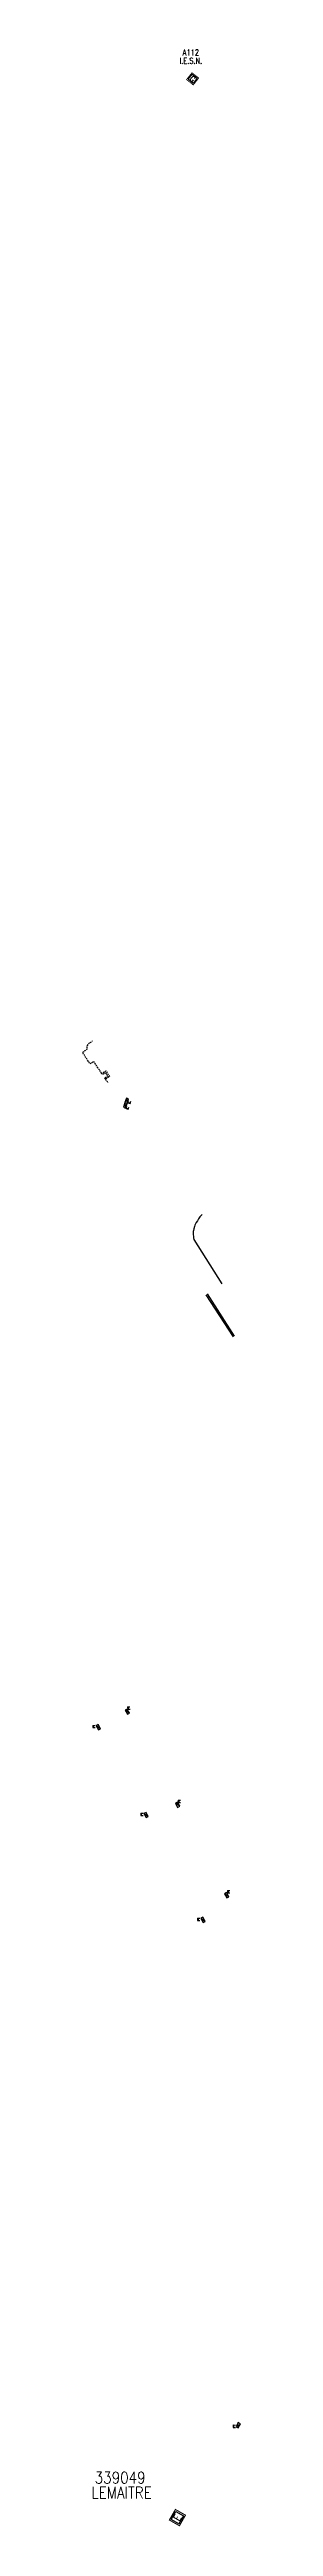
# Model space of a CAD drawing. Header units: millimetres. Extents: x 184032 to 185000, y 127991 to 129000.
# Drawn here: x 184427 to 184481, y 128123 to 128977 of the extents above; entities that cross this region are included whole.
import ezdxf
from ezdxf.enums import TextEntityAlignment as Align

# ---------------------------------------------------------------- set-up
doc = ezdxf.new("R2010")
doc.units = ezdxf.units.MM
doc.linetypes.add('DASHED', pattern=[0.75, 0.5, -0.25])
doc.layers.get('0').update_dxf_attribs({"linetype": 'CONTINUOUS'})
for name, color, linetype in [('G_210', 7, 'CONTINUOUS'), ('M_200', 7, 'CONTINUOUS'), ('W0008', 7, 'CONTINUOUS'), ('W0112', 1, 'DASHED'), ('W0430', 7, 'CONTINUOUS'), ('W0511', 5, 'CONTINUOUS'), ('W1102', 7, 'CONTINUOUS')]:
    doc.layers.add(name, color=color, linetype=linetype)
doc.styles.add('M_ROMANS', font='ROMANS.shx', dxfattribs={"width": 0.75})
doc.styles.get("Standard").update_dxf_attribs({"font": 'romans.shx', "width": 0.85})

# ---------------------------------------------------------------- blocks, each defined once
blk = doc.blocks.new('*U1')
at = {"layer": 'M_200', "color": 0, "linetype": 'Continuous', "const_width": 0.35, "flags": 128}
blk.add_lwpolyline([(4.19, 4), (4.19, 0), (0, 0), (0, 4)], close=True, dxfattribs=at)
at = {"layer": 'M_200', "color": 0, "linetype": 'Continuous'}
blk.add_lwpolyline([(0.5, 3.5), (3.69, 3.5), (3.69, 0.5), (0.5, 0.5)], close=True, dxfattribs=at)
at = {"layer": 'M_200', "insert": (2.09, 2), "char_height": 2.5, "width": 4.1865, "attachment_point": 5}
blk.add_mtext('E', dxfattribs=at)
at = {"layer": 'M_200', "color": 0, "linetype": 'Continuous', "width": 0.85}
for tag, p in [('NUM', (2, 17.06)), ('NOM', (2, 10.65))]:
    blk.add_attdef(tag, text='', height=4, dxfattribs=at).set_placement(p, align=Align.MIDDLE)
at = {"layer": 'M_200', "color": 0, "linetype": 'Continuous', "style": 'M_ROMANS', "width": 0.75, "flags": 3}
for tag, p in [('DEF_COUP', (1.87, -5.49)), ('DEF_TYPE', (1.87, -7.99)), ('DEF_LEG', (1.87, -2.99))]:
    blk.add_attdef(tag, text='', height=1.2, dxfattribs=at).set_placement(p, align=Align.MIDDLE)
blk = doc.blocks.new('*U14')
at = {"flags": 128}
for points in [[(0.8, 0.8), (-0.8, 0.8)], [(-0.8, 0.8), (-0.8, 0)], [(0.8, 0.8), (-0.8, 0)], [(-0.8, 0), (0.8, 0)], [(0.8, 0), (0.8, 0.8)], [(-0.91, -0.17), (-0.11, -0.17)], [(-0.91, -0.17), (-0.91, -0.97)], [(-0.91, -0.57), (-0.51, -0.57)], [(-0.91, -0.97), (-0.11, -0.97)]]:
    blk.add_lwpolyline(points, dxfattribs=at)
blk = doc.blocks.new('*U15')
at = {"flags": 128}
for points in [[(0.8, 0.8), (-0.8, 0.8)], [(-0.8, 0.8), (-0.8, 0)], [(0.8, 0.8), (-0.8, 0)], [(-0.8, 0), (0.8, 0)], [(0.8, 0), (0.8, 0.8)], [(-0.54, -0.16), (0.26, -0.16)], [(-0.54, -0.16), (-0.54, -0.96)], [(-0.54, -0.56), (-0.14, -0.56)], [(-0.54, -0.96), (0.26, -0.96)]]:
    blk.add_lwpolyline(points, dxfattribs=at)
blk = doc.blocks.new('*U21')
at = {"flags": 128}
for points in [[(-1.24, 1.44), (-0.87, 2.15)], [(-1.24, 1.44), (-0.53, 1.07)], [(-0.89, 1.25), (-0.7, 1.61)], [(0.8, 0.8), (-0.8, 0.8)], [(-0.8, 0.8), (-0.8, 0)], [(0.8, 0.8), (-0.8, 0)], [(-0.8, 0), (0.8, 0)], [(-0.53, 1.07), (-0.16, 1.77)], [(0.8, 0), (0.8, 0.8)]]:
    blk.add_lwpolyline(points, dxfattribs=at)
blk = doc.blocks.new('*U22')
at = {"flags": 128}
for points in [[(-1.28, 1.36), (-0.9, 2.07)], [(-1.28, 1.36), (-0.57, 0.99)], [(-0.92, 1.17), (-0.74, 1.53)], [(0.8, 0.8), (-0.8, 0.8)], [(-0.8, 0.8), (-0.8, 0)], [(0.8, 0.8), (-0.8, 0)], [(-0.8, 0), (0.8, 0)], [(-0.57, 0.99), (-0.2, 1.7)], [(0.8, 0), (0.8, 0.8)]]:
    blk.add_lwpolyline(points, dxfattribs=at)
blk = doc.blocks.new('*U23')
at = {"flags": 128}
for points in [[(-1.41, 1.27), (-1.06, 1.99)], [(-1.41, 1.27), (-0.69, 0.92)], [(-1.05, 1.1), (-0.88, 1.46)], [(0.8, 0.8), (-0.8, 0.8)], [(-0.8, 0.8), (-0.8, 0)], [(0.8, 0.8), (-0.8, 0)], [(-0.8, 0), (0.8, 0)], [(-0.69, 0.92), (-0.34, 1.64)], [(0.8, 0), (0.8, 0.8)]]:
    blk.add_lwpolyline(points, dxfattribs=at)
blk = doc.blocks.new('*U24')
at = {"flags": 128}
for points in [[(0.8, 0.8), (-0.8, 0.8)], [(-0.8, 0.8), (-0.8, 0)], [(0.8, 0.8), (-0.8, 0)], [(-0.8, 0), (0.8, 0)], [(0.8, 0), (0.8, 0.8)], [(-1.34, -0.93), (-0.96, -0.23)], [(-1.34, -0.93), (-0.64, -1.31)], [(-0.99, -1.12), (-0.8, -0.77)], [(-0.64, -1.31), (-0.26, -0.61)]]:
    blk.add_lwpolyline(points, dxfattribs=at)
blk = doc.blocks.new('*U25')
at = {"flags": 128}
for points in [[(0.8, 0.8), (-0.8, 0.8)], [(-0.8, 0.8), (-0.8, 0)], [(0.8, 0.8), (-0.8, 0)], [(-0.8, 0), (0.8, 0)], [(0.8, 0), (0.8, 0.8)], [(-1.45, -0.93), (-1.06, -0.23)], [(-1.45, -0.93), (-0.76, -1.32)], [(-1.1, -1.12), (-0.91, -0.78)], [(-0.76, -1.32), (-0.36, -0.63)]]:
    blk.add_lwpolyline(points, dxfattribs=at)
blk = doc.blocks.new('*U28')
at = {"flags": 128}
for points in [[(0.8, 0.8), (-0.8, 0.8)], [(-0.8, 0.8), (-0.8, 0)], [(0.8, 0.8), (-0.8, 0)], [(-0.8, 0), (0.8, 0)], [(0.8, 0), (0.8, 0.8)], [(-1.47, -0.9), (-1.1, -0.19)], [(-1.47, -0.9), (-0.77, -1.28)], [(-1.12, -1.09), (-0.93, -0.73)], [(-0.77, -1.28), (-0.39, -0.57)]]:
    blk.add_lwpolyline(points, dxfattribs=at)
blk = doc.blocks.new('*U31')
at = {"flags": 128}
for points in [[(0.8, 0.8), (-0.8, 0.8)], [(-0.8, 0.8), (-0.8, 0)], [(0.8, 0.8), (-0.8, 0)], [(-0.8, 0), (0.8, 0)], [(0.8, 0), (0.8, 0.8)], [(0.76, -1.16), (0.38, -0.45)], [(0.76, -1.16), (1.47, -0.78)], [(1.11, -0.97), (0.93, -0.61)], [(1.47, -0.78), (1.09, -0.07)]]:
    blk.add_lwpolyline(points, dxfattribs=at)
blk = doc.blocks.new('*U73')
at = {"layer": 'G_210', "color": 0, "linetype": 'Continuous', "const_width": 0.35, "flags": 128}
blk.add_lwpolyline([(5.6, 0.7), (3.1, -2.5), (0, 0), (2.5, 3.1)], close=True, dxfattribs=at)
at = {"layer": 'G_210', "color": 0, "linetype": 'Continuous'}
blk.add_lwpolyline([(2.6, 2.4), (4.9, 0.6), (3.1, -1.8), (0.7, 0.1)], close=True, dxfattribs=at)
at = {"layer": 'G_210', "insert": (2.8, 0.3), "char_height": 2.5, "width": 4, "attachment_point": 5, "rotation": 321.9061}
blk.add_mtext('G', dxfattribs=at)
at = {"layer": 'G_210', "color": 0, "linetype": 'Continuous', "width": 0.75}
for tag, height, p in [('NUM', 4, (2, 16)), ('NOM', 4, (2, 11)), ('BCL', 3, (2, 7))]:
    blk.add_attdef(tag, text='', height=height, dxfattribs=at).set_placement(p, align=Align.MIDDLE)
at = {"layer": 'G_210', "color": 0, "linetype": 'Continuous', "width": 0.75, "flags": 3}
for tag, p in [('DEF_COUP', (2.1, -5.6)), ('DEF_TYPE', (2.1, -8.1)), ('DEF_LEG', (2.1, -3.1))]:
    blk.add_attdef(tag, text='', height=1.2, dxfattribs=at).set_placement(p, align=Align.MIDDLE)

msp = doc.modelspace()

# ---------------------------------------------------------------- linework, layer by layer
at = {"layer": 'W0008', "color": 252, "flags": 128}
msp.add_lwpolyline([(184469.31, 128548.15), (184478.66, 128533.62)], dxfattribs=at)
at = {"layer": 'W0112', "color": 252, "elevation": -90.06, "flags": 128}
for points in [[(184433.14, 128624.12), (184430.38, 128628.22), (184429.08, 128627.43), (184426.56, 128631.36), (184428.12, 128632.56), (184428.08, 128633.25), (184428.25, 128633.82), (184428.59, 128634.37), (184429.57, 128635.06), (184429.97, 128635.34)], [(184434.36, 128622.15), (184434.09, 128622.54), (184435.14, 128623.24), (184434.42, 128624.38), (184433.36, 128623.74), (184433.14, 128624.12), (184434.57, 128625.01), (184435.75, 128623.09), (184434.36, 128622.15)], [(184434.36, 128622.15), (184435.31, 128620.92)]]:
    msp.add_lwpolyline(points, dxfattribs=at)
at = {"layer": 'W0511', "color": 252, "flags": 128}
msp.add_lwpolyline([(184468.91, 128547.89), (184478.23, 128533.33)], dxfattribs=at)
at = {"layer": 'W1102', "color": 252, "flags": 128}
msp.add_lwpolyline([(184467.67, 128575.55), (184466.86, 128574.73), (184466.4, 128574.02), (184465.97, 128573.37), (184465.61, 128572.74), (184465.15, 128571.84), (184464.99, 128571.42), (184464.74, 128570.65), (184464.62, 128570.04), (184464.58, 128569.64), (184464.54, 128568.94), (184464.54, 128568.94), (184464.56, 128568.5), (184464.6, 128568.04), (184464.69, 128567.45), (184464.8, 128566.97), (184474.4, 128551.64)], dxfattribs=at)

# ---------------------------------------------------------------- block references
at = {"layer": 'G_210', "ltscale": 0.5}
ref = msp.add_blockref('*U73', (184462.24, 128966.65), dxfattribs=dict(at, xscale=0.75, yscale=0.75, zscale=0.75))
ref.add_attrib('NUM', 'A112', dxfattribs={"color": 0, "linetype": 'Continuous', "height": 2, "width": 0.75}).set_placement((184463.75, 128975.98), align=Align.MIDDLE)
ref.add_attrib('NOM', 'I.E.S.N.', dxfattribs={"color": 0, "linetype": 'Continuous', "height": 2, "width": 0.75}).set_placement((184463.75, 128973.1), align=Align.MIDDLE)
at = {"layer": 'M_200'}
ref = msp.add_blockref('*U1', (184459.82, 128123.67), dxfattribs=dict(at, rotation=60.33218592497819))
ref.add_attrib('NUM', '339049', dxfattribs={"color": 0, "linetype": 'Continuous', "height": 4, "width": 0.85}).set_placement((184439.44, 128140.25), align=Align.MIDDLE)
ref.add_attrib('NOM', 'LEMAITRE', dxfattribs={"color": 0, "linetype": 'Continuous', "height": 4, "width": 0.85}).set_placement((184439.94, 128135.09), align=Align.MIDDLE)
at = {"layer": 'W0430'}
for name, p, rotation in [('*U14', (184441.59, 128612.98), 71.71954865109785), ('*U15', (184442.09, 128614.61), 71.71954865109785), ('*U23', (184441.56, 128404.04), 298.163593348958), ('*U28', (184431.58, 128398.65), 299.2519625644065), ('*U24', (184448, 128368.44), 297.1582288429911), ('*U22', (184458.81, 128371.92), 298.5638425790293), ('*U21', (184475.69, 128340.76), 298.549614687243), ('*U25', (184467.58, 128332.25), 299.0701806011116), ('*U31', (184479.65, 128158.5), 241.1935263071495)]:
    msp.add_blockref(name, p, dxfattribs=dict(at, rotation=rotation))

doc.saveas('drawing.dxf')
